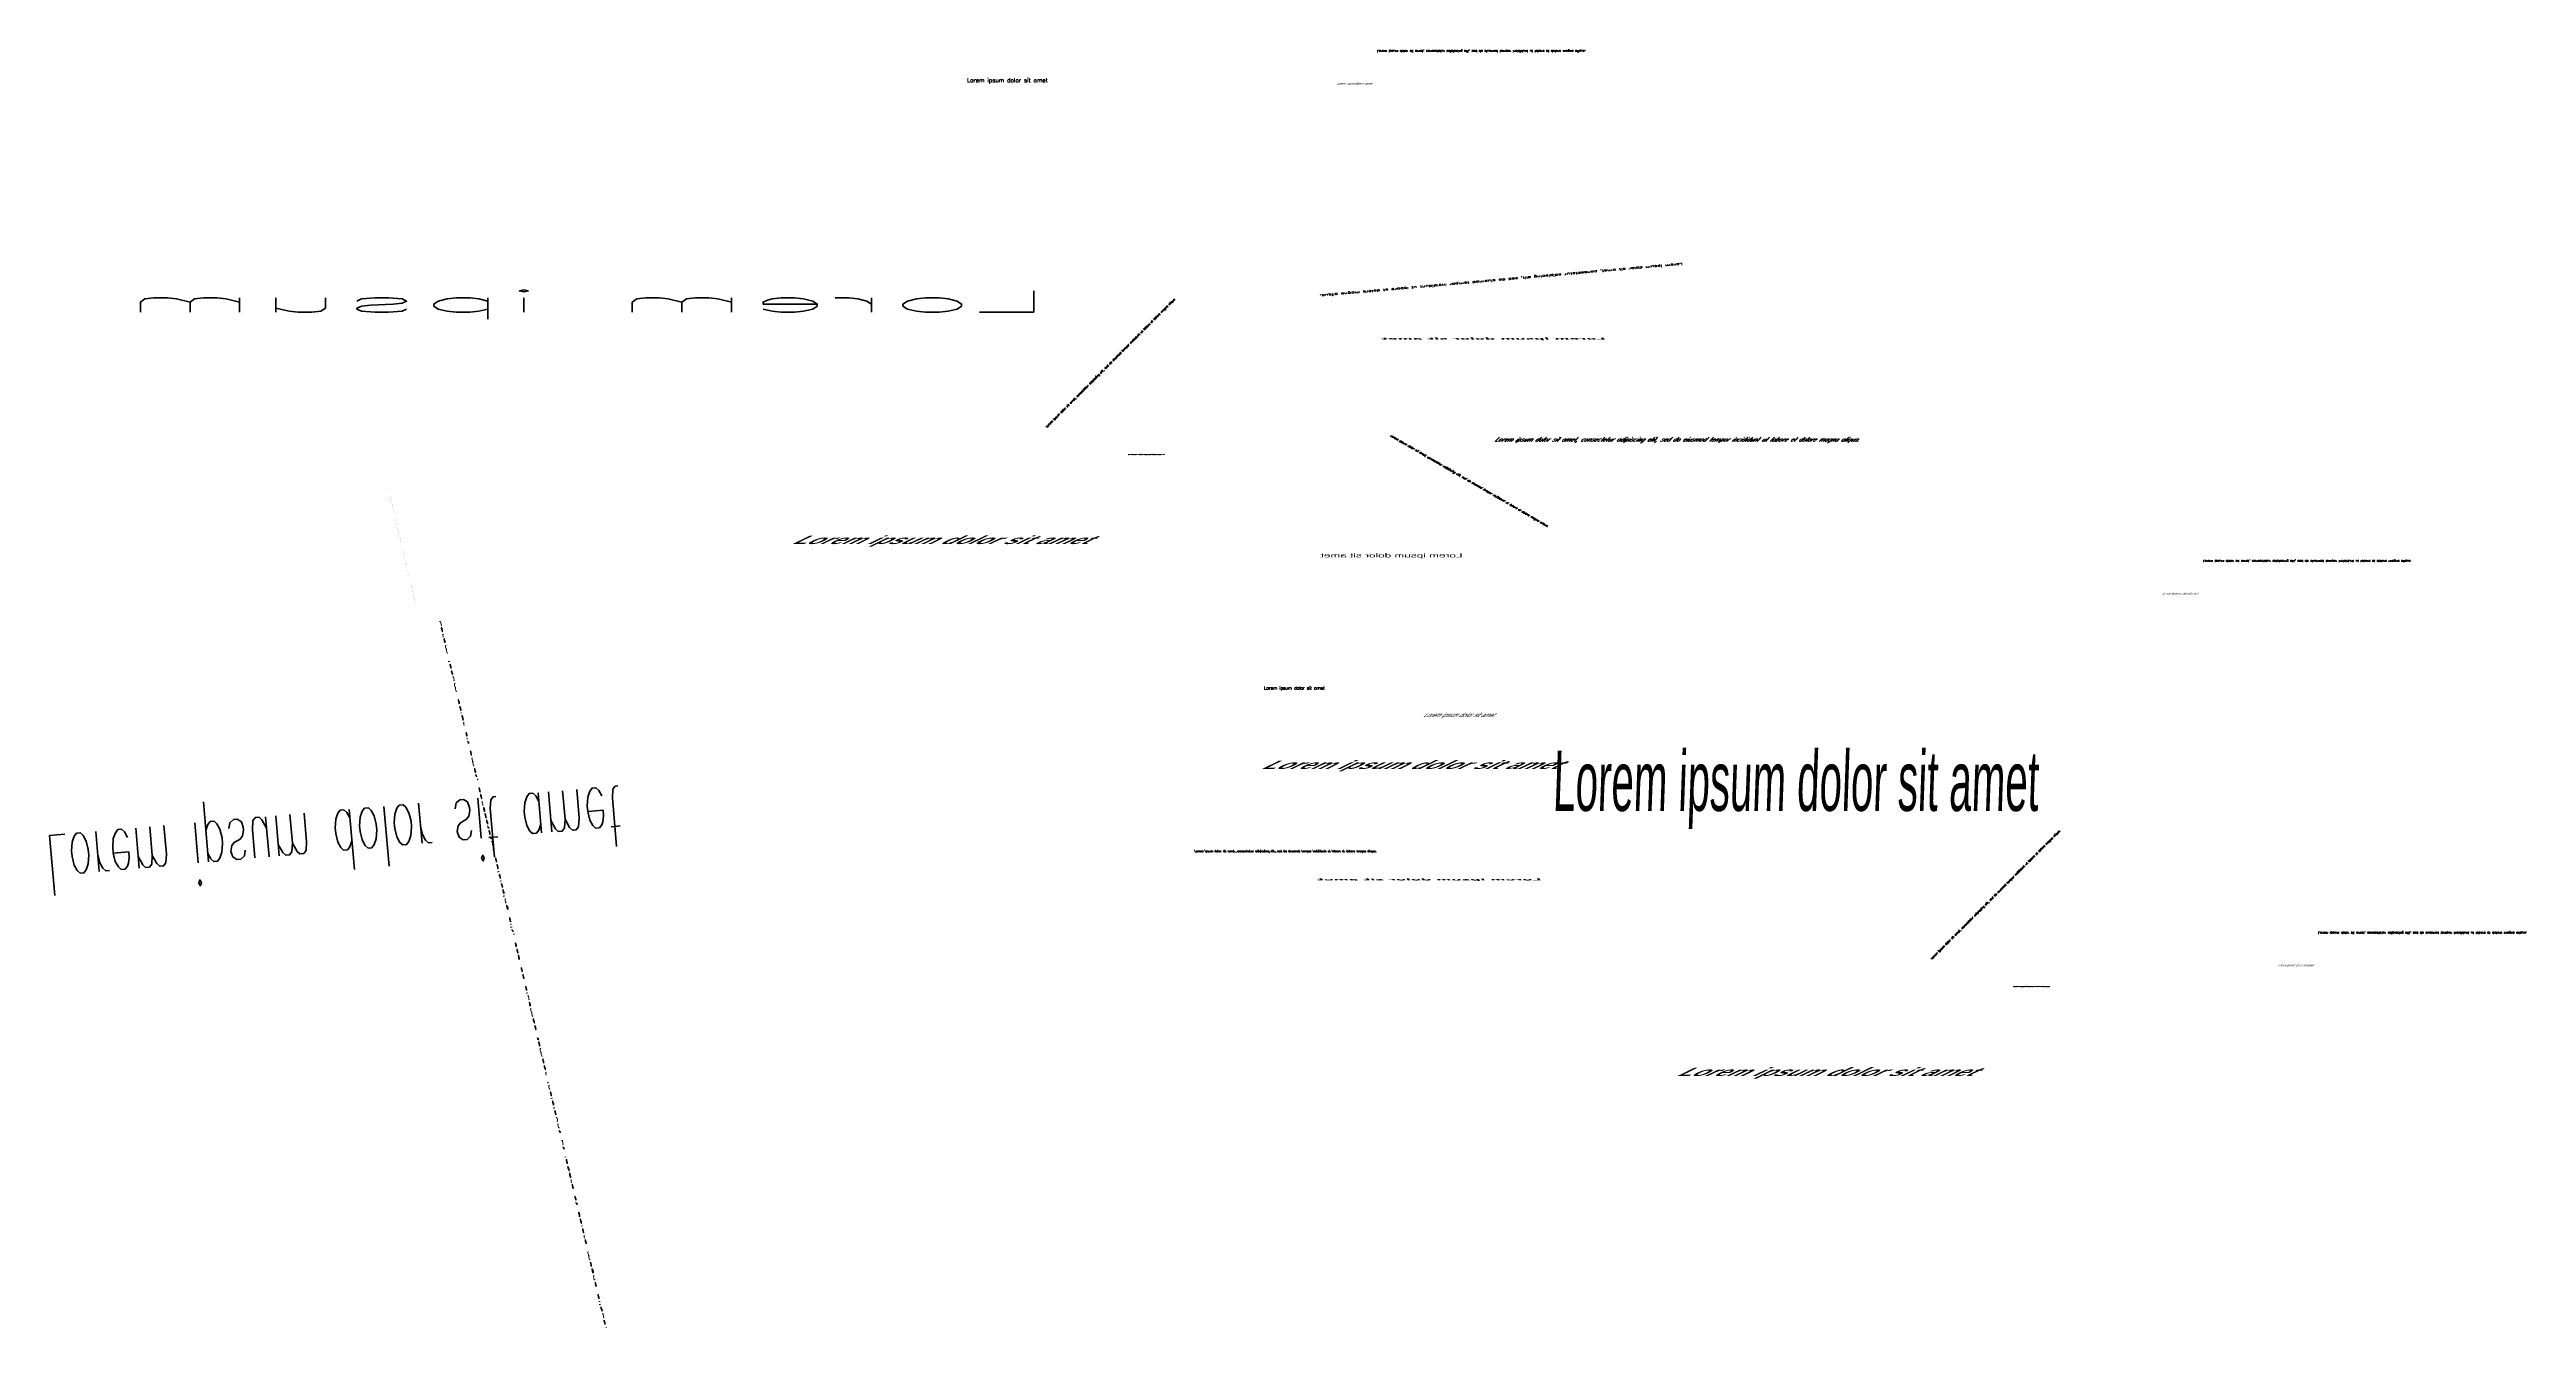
# Model space of a CAD drawing. Header units: metres. Extents: x 7421692 to 7424200, y 5547646 to 5547951.
# Drawn here: x 7423612 to 7424200, y 5547646 to 5547951 of the extents above; entities that cross this region are included whole.
import ezdxf
from ezdxf.enums import TextEntityAlignment as Align

# ---------------------------------------------------------------- set-up
doc = ezdxf.new("R2010")
doc.units = ezdxf.units.M
doc.linetypes.add('DASHED', pattern=[0.75, 0.5, -0.25])
doc.linetypes.add('DASHED2', pattern=[0.375, 0.25, -0.125])
doc.layers.add('block1', color=7, linetype='DASHED2', lineweight=5)
doc.styles.add('Annotative', font='txt')
doc.styles.add('S4', font='simplex', dxfattribs={"height": 0.0556})
doc.styles.add('SHR', font='SIMPLEX', dxfattribs={"height": 0.75})
doc.styles.get("Standard").update_dxf_attribs({"font": 'simplex.shx'})
doc.styles.add('style1', font='LATINWD.TTF', dxfattribs={"oblique": 45, "height": 0.5})
doc.styles.add('style2', font='ARIALUNI.ttf', dxfattribs={"width": 2, "height": 1})
doc.styles.add('style4', font='verdanab.ttf', dxfattribs={"width": 5, "oblique": 30, "height": 0.5})
doc.styles.add('style5', font='bold.shx', dxfattribs={"width": 2, "oblique": 64, "height": 2, "bigfont": 'spec_bar.shx'})
doc.linetypes.add('FENCELINE2', pattern='A,0.25,-0.1,[132,ltypeshp.shx,S=0.1,R=0,X=-0.1,Y=0],-0.1,1', length=1.45)

# ---------------------------------------------------------------- blocks, each defined once
blk = doc.blocks.new('block1')
at = {"layer": 'block1', "color": 7, "linetype": 'ByBlock', "lineweight": 25, "text_generation_flag": 4}
blk.add_text('Lorem ipsum dolor sit amet, consectetur adipiscing elit, sed do eiusmod tempor incididunt ut labore et dolore magna aliqua.', height=0.5, dxfattribs=at).set_placement((0.23, -6.41), (49.8, -6.41), align=Align.FIT)
at = {"layer": 'block1', "color": 116, "style": 'style1', "oblique": 45}
blk.add_text('Lorem ipsum dolor sit amet', height=0.5, dxfattribs=at).set_placement((-9.39, -14.59))
blk = doc.blocks.new('block2')
at = {"color": 90, "lineweight": 0, "transparency": 33554495}
blk.add_text('Lorem ipsum dolor sit amet, consectetur adipiscing elit, sed do eiusmod tempor incididunt ut labore et dolore magna aliqua.', height=0.5, rotation=45, dxfattribs=at).set_placement((14.26, 11.31), align=Align.CENTER)
at = {"color": 202, "linetype": 'DASHED', "true_color": 0xa028d7}
blk.add_text('Lorem ipsum dolor sit amet, consectetur adipiscing elit, sed do eiusmod tempor incididunt ut labore et dolore magna aliqua.', height=0.1, dxfattribs=at).set_placement((18.28, -10.42))
at = {"color": 54, "style": 'style5', "oblique": 64, "width": 2}
blk.add_text('Lorem ipsum dolor sit amet', height=2, dxfattribs=at).set_placement((-61.84, -31.65))

msp = doc.modelspace()

# ---------------------------------------------------------------- block references
for name, p in [('block1', (7423926.56, 5547957.52, 208)), ('block2', (7423849.48, 5547865.43, 208)), ('block1', (7424122.68, 5547836.38, 208)), ('block2', (7424059.6, 5547739.04, 208)), ('block1', (7424150.03, 5547748.02, 208))]:
    msp.add_blockref(name, p)
at = {"xscale": 3.489856142550707, "yscale": 0.5935090146958828, "zscale": 3.489856142550707, "rotation": 283.2082004481533}
msp.add_blockref('block1', (7423707.85, 5547817.33, 208), dxfattribs=at)

# ---------------------------------------------------------------- texts
at = {"color": 214, "style": 'S4'}
msp.add_text('Lorem ipsum dolor sit amet', height=1, dxfattribs=at).set_placement((7423829.43, 5547943.49, 416))
at = {"color": 0, "lineweight": 20, "transparency": 33554559, "text_generation_flag": 6, "width": 2}
msp.add_text('Lorem ipsum dolor sit amet, consectetur adipiscing elit, sed do eiusmod tempor incididunt ut labore et dolore magna aliqua.', height=0.5, rotation=5, dxfattribs=at).set_placement((7423956.25, 5547896.61, 208), align=Align.MIDDLE)
at = {"color": 4, "linetype": 'FENCELINE2', "text_generation_flag": 2, "width": 5}
msp.add_text('Lorem ipsum dolor sit amet, consectetur adipiscing elit, sed do eiusmod tempor incididunt ut labore et dolore magna aliqua.', height=5, dxfattribs=at).set_placement((7423849.57, 5547888.91, 208))
at = {"color": 31, "style": 'style4', "oblique": 30, "text_generation_flag": 2, "width": 5}
msp.add_text('Lorem ipsum dolor sit amet', height=0.5, dxfattribs=at).set_placement((7423981.17, 5547882.35, 208))
at = {"color": 5, "linetype": 'DASHED', "transparency": 33554661, "oblique": 30}
msp.add_text('Lorem ipsum dolor sit amet, consectetur adipiscing elit, sed do eiusmod tempor incididunt ut labore et dolore magna aliqua.', height=0.5, rotation=330, dxfattribs=at).set_placement((7423967.23, 5547837.67, 208), align=Align.BOTTOM_RIGHT)
at = {"color": 2, "lineweight": 100, "true_color": 0xf4e00b, "oblique": 45}
msp.add_text('Lorem ipsum dolor sit amet, consectetur adipiscing elit, sed do eiusmod tempor incididunt ut labore et dolore magna aliqua.', height=1, dxfattribs=at).set_placement((7423954.7, 5547859.15, 208), align=Align.TOP_LEFT)
at = {"color": 105, "linetype": 'DASHED2', "true_color": 0x54ab5b, "style": 'style2', "text_generation_flag": 2, "width": 2}
msp.add_text('Lorem ipsum dolor sit amet', height=1, dxfattribs=at).set_placement((7423947.09, 5547830.6, 208))
at = {"style": 'SHR'}
msp.add_text('Lorem ipsum dolor sit amet', height=0.75, dxfattribs=at).set_placement((7423899.98, 5547799.2, 208))
at = {"color": 250, "true_color": 0x20242c, "style": 'style1', "oblique": 50}
msp.add_text('Lorem ipsum dolor sit amet', height=1, dxfattribs=at).set_placement((7423937.69, 5547792.68, 208))
at = {"color": 133, "style": 'style5', "oblique": 64, "width": 2}
msp.add_text('Lorem ipsum dolor sit amet', height=2, dxfattribs=at).set_placement((7423899.14, 5547780.35, 208))
at = {"linetype": 'DASHED2', "transparency": 33554559, "style": 'Annotative', "oblique": 2, "width": 0.5}
msp.add_text('Lorem ipsum dolor sit amet', height=14.302, dxfattribs=at).set_placement((7423968.44, 5547770.38, 208))
at = {"color": 101, "text_generation_flag": 4, "width": 0.5}
msp.add_text('Lorem ipsum dolor sit amet', height=14.302, rotation=5, dxfattribs=at).set_placement((7423746.75, 5547780.65, 208), align=Align.BOTTOM_RIGHT)
at = {"oblique": 330}
msp.add_text('Lorem ipsum dolor sit amet, consectetur adipiscing elit, sed do eiusmod tempor incididunt ut labore et dolore magna aliqua.', height=0.5, dxfattribs=at).set_placement((7423883.56, 5547760.6, 208))
at = {"color": 174, "lineweight": 15, "transparency": 33554559, "style": 'style4', "oblique": 30, "text_generation_flag": 2, "width": 5}
msp.add_text('Lorem ipsum dolor sit amet', height=0.5, dxfattribs=at).set_placement((7423965.98, 5547753.85, 208))

doc.saveas('drawing.dxf')
